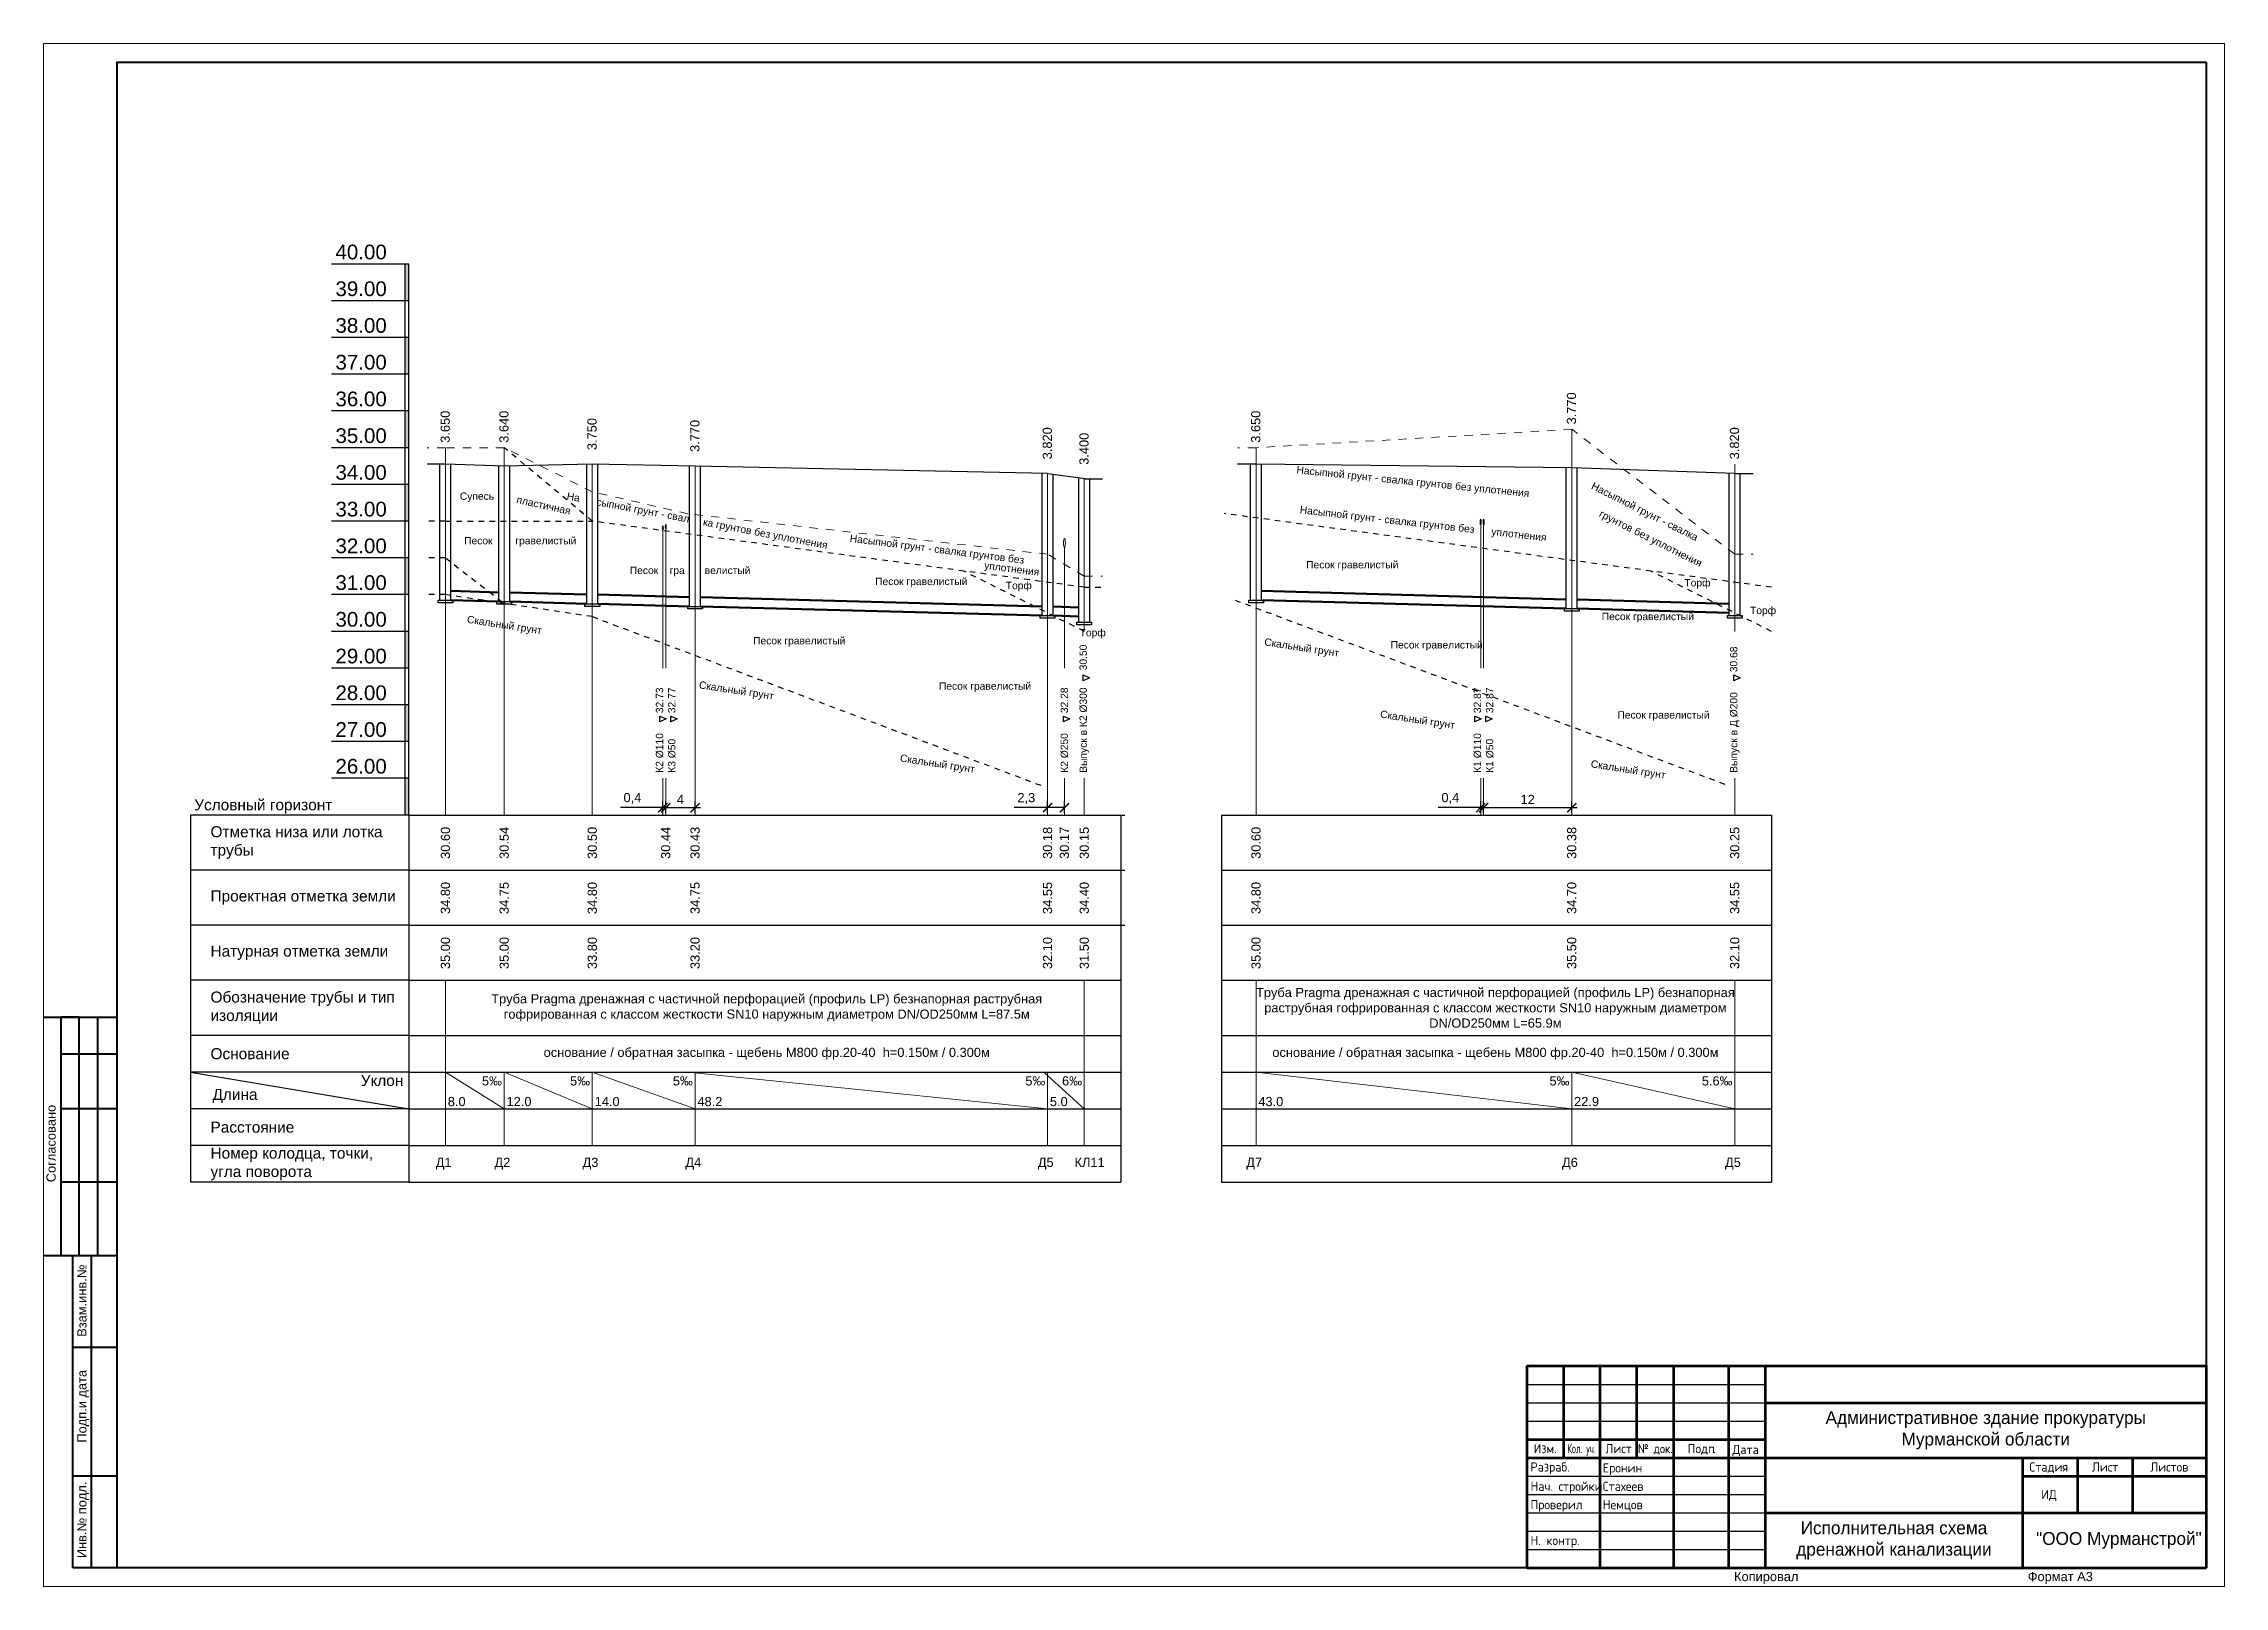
# Paper-space layout 'НВК сети' of a CAD drawing. Extents: x 9279 to 11159, y -7203 to -6783.
# Drawn here: x 10565 to 11159, y -7203 to -6783 of the extents above; entities that cross this region are included whole.
import ezdxf
from ezdxf.enums import TextEntityAlignment as Align

# ---------------------------------------------------------------- set-up
doc = ezdxf.new("R2018")
doc.units = 0
doc.header["$MEASUREMENT"] = 0
doc.header["$PDMODE"] = 32
doc.header["$PDSIZE"] = 0.2
doc.linetypes.add('ACAD_ISO03W100', pattern=[1.5, 0.75, -0.75])
doc.linetypes.add('g5_01_5x1_5', pattern=[1.5, 0.75, -0.75])
doc.layers.add('00-рамка', color=7, linetype='Continuous', lineweight=15)
doc.layers.add('20-Лист', color=7, linetype='Continuous', lineweight=25)
doc.styles.add('2_0-Ариел', font='arial.ttf', dxfattribs={"height": 2})
doc.styles.add('2_5-Ариел', font='arial.ttf', dxfattribs={"height": 2.5})
doc.styles.add('3_0-Ариел', font='arial.ttf', dxfattribs={"height": 3})
doc.styles.add('4_0-Ариел', font='arial.ttf', dxfattribs={"height": 4})
doc.styles.add('GOST-2.304_Type-B', font='GOST Common.ttf')
doc.styles.add('Ариель-2_5', font='arial.ttf')
doc.dimstyles.new('500-Линия', dxfattribs={"dimtxt": 2.5, "dimasz": 2.5, "dimexe": 1.75, "dimexo": 0.625, "dimgap": 1, "dimtad": 1, "dimdec": 1, "dimlfac": 0.5, "dimtxsty": '2_5-Ариел', "dimblk": 'ARCHTICK', "dimcen": 2.5, "dimdle": 1.5, "dimaunit": 1, "dimadec": 1, "dimazin": 0, "dimtfac": 1, "dimtdec": 1, "dimtmove": 0, "dimatfit": 2, "dimfxl": 1, "dimarcsym": 0})

psp = doc.layouts.new('НВК сети')

# ---------------------------------------------------------------- texts
at = {"layer": '00-рамка', "style": 'Ариель-2_5'}
for s, p in [('Согласовано', (10568.765, -7092.625)), ('Взам.инв.№', (10577.156, -7134.709)), ('Подп.и дата', (10577.156, -7163.528)), ('Инв.№ подл.', (10577.156, -7194.986))]:
    psp.add_text(s, height=2.5, rotation=90, dxfattribs=at).set_placement(p)
at = {"layer": '00-рамка', "style": '2_5-Ариел'}
for s, p in [('Копировал', (11025.93, -7201.232)), ('Формат А3', (11105.93, -7201.232))]:
    psp.add_text(s, height=2.5, dxfattribs=at).set_placement(p)
at = {"layer": '20-Лист'}
for s, height, style, p in [('40.00', 4, '4_0-Ариел', (10644.973, -6841.377)), ('39.00', 4, '4_0-Ариел', (10644.973, -6851.377)), ('38.00', 4, '4_0-Ариел', (10644.973, -6861.377)), ('37.00', 4, '4_0-Ариел', (10644.973, -6871.377)), ('36.00', 4, '4_0-Ариел', (10644.973, -6881.377)), ('35.00', 4, '4_0-Ариел', (10644.973, -6891.377)), ('34.00', 4, '4_0-Ариел', (10644.973, -6901.377)), ('33.00', 4, '4_0-Ариел', (10644.973, -6911.377)), ('32.00', 4, '4_0-Ариел', (10644.973, -6921.377)), ('31.00', 4, '4_0-Ариел', (10644.973, -6931.377)), ('30.00', 4, '4_0-Ариел', (10644.973, -6941.377)), ('29.00', 4, '4_0-Ариел', (10644.973, -6951.377)), ('28.00', 4, '4_0-Ариел', (10644.973, -6961.377)), ('27.00', 4, '4_0-Ариел', (10644.973, -6971.377)), ('26.00', 4, '4_0-Ариел', (10644.973, -6981.377)), ('Условный горизонт', 3, '3_0-Ариел', (10606.515, -6991.377)), ('   5‰', 2.5, '2_5-Ариел', (10681.97, -7066.286)), ('   5‰', 2.5, '2_5-Ариел', (10705.97, -7066.286)), ('   5‰', 2.5, '2_5-Ариел', (10733.97, -7066.286)), ('   5‰', 2.5, '2_5-Ариел', (10829.97, -7066.286)), ('   6‰', 2.5, '2_5-Ариел', (10839.97, -7066.286)), ('   5‰', 2.5, '2_5-Ариел', (10972.747, -7066.286)), ('5.6‰', 2.5, '2_5-Ариел', (11017.147, -7066.286)), ('8.0', 2.5, '2_5-Ариел', (10675.575, -7071.908)), ('12.0', 2.5, '2_5-Ариел', (10691.575, -7071.908)), ('14.0', 2.5, '2_5-Ариел', (10715.575, -7071.908)), ('48.2', 2.5, '2_5-Ариел', (10743.575, -7071.908)), ('5.0', 2.5, '2_5-Ариел', (10839.575, -7071.908)), ('43.0', 2.5, '2_5-Ариел', (10896.352, -7071.908)), ('22.9', 2.5, '2_5-Ариел', (10982.352, -7071.908)), ('Д1', 2.5, '2_5-Ариел', (10672.294, -7088.468)), ('Д2', 2.5, '2_5-Ариел', (10688.294, -7088.468)), ('Д3', 2.5, '2_5-Ариел', (10712.294, -7088.468)), ('Д4', 2.5, '2_5-Ариел', (10740.294, -7088.468)), ('Д5', 2.5, '2_5-Ариел', (10836.294, -7088.468)), ('КЛ11', 2.5, '2_5-Ариел', (10846.294, -7088.468)), ('Д7', 2.5, '2_5-Ариел', (10893.071, -7088.468)), ('Д6', 2.5, '2_5-Ариел', (10979.071, -7088.468)), ('Д5', 2.5, '2_5-Ариел', (11023.471, -7088.468))]:
    psp.add_text(s, height=height, dxfattribs=dict(at, style=style)).set_placement(p)
at = {"layer": '20-Лист', "style": '2_5-Ариел'}
for s, p in [('3.770', (10982.891, -6886.32)), ('3.650', (10676.115, -6891.32)), ('3.640', (10692.115, -6891.32)), ('3.650', (10896.891, -6891.32)), ('3.750', (10716.115, -6893.32)), ('3.770', (10744.115, -6893.82)), ('3.820', (10840.115, -6895.82)), ('3.400', (10850.115, -6897.32)), ('3.820', (11027.291, -6895.82)), ('30.60', (10676.178, -7004.614)), ('30.54', (10692.178, -7004.614)), ('30.50', (10716.178, -7004.614)), ('30.44', (10736.178, -7004.614)), ('30.43', (10744.178, -7004.614)), ('30.18', (10840.178, -7004.614)), ('30.17', (10844.778, -7004.614)), ('30.15', (10850.178, -7004.614)), ('30.60', (10896.955, -7004.614)), ('30.38', (10982.955, -7004.614)), ('30.25', (11027.355, -7004.614)), ('34.80', (10676.178, -7019.614)), ('34.75', (10692.178, -7019.614)), ('34.80', (10716.178, -7019.614)), ('34.75', (10744.178, -7019.614)), ('34.55', (10840.178, -7019.614)), ('34.40', (10850.178, -7019.614)), ('34.80', (10896.955, -7019.614)), ('34.70', (10982.955, -7019.614)), ('34.55', (11027.355, -7019.614)), ('35.00', (10676.178, -7034.601)), ('35.00', (10692.178, -7034.601)), ('33.80', (10716.178, -7034.601)), ('33.20', (10744.178, -7034.601)), ('32.10', (10840.178, -7034.601)), ('31.50', (10850.178, -7034.601)), ('35.00', (10896.955, -7034.601)), ('35.50', (10982.955, -7034.601)), ('32.10', (11027.355, -7034.601))]:
    psp.add_text(s, height=2.5, rotation=90, dxfattribs=at).set_placement(p)
at = {"layer": '20-Лист', "linetype": 'Continuous', "lineweight": 15, "style": '2_0-Ариел'}
for s, rotation, p in [('Насыпной грунт - свалка грунтов без уплотнения', 354.171703, (10906.672, -6899.616)), ('Насыпной грунт - свалка', 333.326821, (10986.849, -6903.742)), ('пластичная', 347.705346, (10694.153, -6907.687)), ('На      сыпной грунт - свал     ка грунтов без уплотнения', 349.253092, (10707.852, -6906.742)), ('Насыпной грунт - свалка грунтов без      уплотнения', 353.524121, (10907.563, -6910.506)), (' грунтов без уплотнения', 333.326821, (10988.293, -6910.954)), ('Насыпной грунт - свалка грунтов без ', 352.804456, (10784.989, -6918.274)), ('уплотнения', 352.804456, (10821.586, -6925.632)), ('Скальный грунт', 351.226582, (10680.706, -6940.305)), ('Скальный грунт', 351.226582, (10897.864, -6946.446)), ('Скальный грунт', 351.226582, (10743.896, -6958.137)), ('Скальный грунт', 351.226582, (10929.423, -6966.098)), ('Скальный грунт', 351.226582, (10798.647, -6978.054)), ('Скальный грунт', 351.226582, (10986.799, -6979.648))]:
    psp.add_text(s, height=2, rotation=rotation, dxfattribs=at).set_placement(p)
for s, p in [('Супесь', (10678.858, -6906.849)), ('Песок        гравелистый', (10680.029, -6918.973)), ('Песок    гра       велистый', (10725.147, -6927.05)), ('Песок гравелистый', (10909.397, -6925.516)), ('Песок гравелистый', (10791.995, -6930.069)), ('Торф', (10827.557, -6931.17)), ('Торф', (11012.407, -6930.423)), ('Песок гравелистый', (10989.877, -6939.601)), ('Торф', (11030.276, -6937.958)), ('Торф', (10847.69, -6943.988)), ('Песок гравелистый', (10758.744, -6946.201)), ('Песок гравелистый', (10932.394, -6947.323)), ('Песок гравелистый', (10809.367, -6958.538)), ('Песок гравелистый', (10994.159, -6966.389))]:
    psp.add_text(s, height=2, dxfattribs=at).set_placement(p)
at = {"layer": '20-Лист', "char_height": 2, "width": 78.5, "attachment_point": 4, "rotation": 90, "style": '2_0-Ариел'}
for s, insert in [('Выпуск в К2 %%C300      30.50', (10848.945, -6981.153)), ('Выпуск в Д %%C200       30.68', (11026.121, -6981.153)), ('К2 %%C110       32.73\\PК3 %%C50         32.77', (10734.945, -6981.153)), ('К2 %%C250       32.28', (10843.545, -6981.153)), ('К1 %%C110       32.87\\PК1 %%C50         32.87', (10957.721, -6981.153))]:
    psp.add_mtext(s, dxfattribs=dict(at, insert=insert))
at = {"layer": '20-Лист'}
for s, insert, char_height, width, attachment_point, style in [('\\pi6;Отметка низа или лотка\\Pтрубы', (10604.945, -7000.153), 3, 60, 4, '3_0-Ариел'), ('\\pi6;Проектная отметка земли', (10604.945, -7015.153), 3, 60, 4, '3_0-Ариел'), ('\\pi6;Натурная отметка земли', (10604.945, -7030.153), 3, 60, 4, '3_0-Ариел'), ('\\pi6;Обозначение трубы и тип\\Pизоляции', (10604.945, -7045.153), 3, 60, 4, '3_0-Ариел'), ('Труба Pragma дренажная с частичной перфорацией (профиль LP) безнапорная раструбная гофрированная с классом жесткости SN10 наружным диаметром DN/OD250мм L=87.5м', (10762.445, -7045.153), 2.5, 175, 5, '2_5-Ариел'), ('Труба Pragma дренажная с частичной перфорацией (профиль LP) безнапорная раструбная гофрированная с классом жесткости SN10 наружным диаметром DN/OD250мм L=65.9м', (10960.921, -7045.153), 2.5, 130.4, 5, '2_5-Ариел'), ('\\pi6;Основание', (10604.945, -7057.653), 3, 60, 4, '3_0-Ариел'), ('основание / обратная засыпка - щебень М800 фр.20-40  h=0.150м / 0.300м', (10762.445, -7057.653), 2.5, 175, 5, '2_5-Ариел'), ('основание / обратная засыпка - щебень М800 фр.20-40  h=0.150м / 0.300м', (10960.921, -7057.653), 2.5, 130.4, 5, '2_5-Ариел'), ('\\pi6;Длина', (10605.486, -7069.153), 3, 30, 4, '3_0-Ариел'), ('\\pi6;Уклон', (10645.869, -7064.949), 3, 30, 4, '3_0-Ариел'), ('\\pi6;Расстояние', (10604.945, -7077.653), 3, 60, 4, '3_0-Ариел'), ('\\pi6;Номер колодца, точки,\\Pугла поворота', (10604.945, -7087.653), 3, 60, 4, '3_0-Ариел')]:
    psp.add_mtext(s, dxfattribs=dict(at, insert=insert, char_height=char_height, width=width, attachment_point=attachment_point, style=style))

# ---------------------------------------------------------------- blocks, each defined once
blk = doc.blocks.new('_ArchTick')
at = {"color": 0, "linetype": 'ByBlock', "const_width": 0.15}
blk.add_lwpolyline([(-0.5, -0.5), (0.5, 0.5)], dxfattribs=at)
blk = doc.blocks.new('*D46')
at = {"layer": '20-Лист', "color": 0, "lineweight": -2, "transparency": 16777216}
for p, q in [((10733.44, -6990.65), (10744.44, -6990.65)), ((10734.94, -6992.03), (10734.94, -6988.9)), ((10742.94, -6992.03), (10742.94, -6988.9))]:
    blk.add_line(p, q, dxfattribs=at)
at = {"layer": 'Defpoints', "color": 0, "transparency": 16777216}
for p in [(10742.94, -6990.65), (10734.94, -6992.65), (10742.94, -6992.65)]:
    blk.add_point(p, dxfattribs=at)
at = {"layer": '20-Лист', "color": 0, "lineweight": -2, "transparency": 16777216, "xscale": 2.5, "yscale": 2.5, "zscale": 2.5, "rotation": 180}
blk.add_blockref('_ArchTick', (10734.94, -6990.65), dxfattribs=at)
at = {"layer": '20-Лист', "color": 0, "lineweight": -2, "transparency": 16777216, "xscale": 2.5, "yscale": 2.5, "zscale": 2.5}
blk.add_blockref('_ArchTick', (10742.94, -6990.65), dxfattribs=at)
at = {"layer": '20-Лист', "color": 0, "lineweight": 15, "transparency": 16777216, "insert": (10738.94, -6988.4), "char_height": 2.5, "attachment_point": 5, "style": '2_5-Ариел'}
blk.add_mtext('4', dxfattribs=at)
blk = doc.blocks.new('*D47')
at = {"layer": '20-Лист', "color": 0, "lineweight": -2, "transparency": 16777216}
for p, q in [((10838.94, -6990.65), (10829.85, -6990.65)), ((10843.54, -6990.65), (10837.44, -6990.65)), ((10838.94, -6992.03), (10838.94, -6988.9)), ((10843.54, -6992.03), (10843.54, -6988.9))]:
    blk.add_line(p, q, dxfattribs=at)
at = {"layer": 'Defpoints', "color": 0, "transparency": 16777216}
for p in [(10843.54, -6990.65), (10838.94, -6992.65), (10843.54, -6992.65)]:
    blk.add_point(p, dxfattribs=at)
at = {"layer": '20-Лист', "color": 0, "lineweight": -2, "transparency": 16777216, "xscale": 2.5, "yscale": 2.5, "zscale": 2.5, "rotation": 180}
blk.add_blockref('_ArchTick', (10838.94, -6990.65), dxfattribs=at)
at = {"layer": '20-Лист', "color": 0, "lineweight": -2, "transparency": 16777216, "xscale": 2.5, "yscale": 2.5, "zscale": 2.5}
blk.add_blockref('_ArchTick', (10843.54, -6990.65), dxfattribs=at)
at = {"layer": '20-Лист', "color": 0, "lineweight": 15, "transparency": 16777216, "insert": (10833.15, -6988.15), "char_height": 2.5, "attachment_point": 5, "style": '2_5-Ариел'}
blk.add_mtext('2,3', dxfattribs=at)
blk = doc.blocks.new('*D48')
at = {"layer": '20-Лист', "color": 0, "lineweight": -2, "transparency": 16777216}
for p, q in [((10956.22, -6990.65), (10983.22, -6990.65)), ((10957.72, -6992.03), (10957.72, -6988.9)), ((10981.72, -6992.03), (10981.72, -6988.9))]:
    blk.add_line(p, q, dxfattribs=at)
at = {"layer": 'Defpoints', "color": 0, "transparency": 16777216}
for p in [(10981.72, -6990.65), (10957.72, -6992.65), (10981.72, -6992.65)]:
    blk.add_point(p, dxfattribs=at)
at = {"layer": '20-Лист', "color": 0, "lineweight": -2, "transparency": 16777216, "xscale": 2.5, "yscale": 2.5, "zscale": 2.5, "rotation": 180}
blk.add_blockref('_ArchTick', (10957.72, -6990.65), dxfattribs=at)
at = {"layer": '20-Лист', "color": 0, "lineweight": -2, "transparency": 16777216, "xscale": 2.5, "yscale": 2.5, "zscale": 2.5}
blk.add_blockref('_ArchTick', (10981.72, -6990.65), dxfattribs=at)
at = {"layer": '20-Лист', "color": 0, "lineweight": 15, "transparency": 16777216, "insert": (10969.72, -6988.4), "char_height": 2.5, "attachment_point": 5, "style": '2_5-Ариел'}
blk.add_mtext('12', dxfattribs=at)
blk = doc.blocks.new('*D49')
at = {"layer": '20-Лист', "color": 0, "lineweight": -2, "transparency": 16777216}
for p, q in [((10956.92, -6990.65), (10945.38, -6990.65)), ((10956.92, -6992.03), (10956.92, -6988.9)), ((10957.72, -6990.65), (10956.92, -6990.65)), ((10957.72, -6992.03), (10957.72, -6988.9)), ((10957.72, -6990.65), (10960.22, -6990.65))]:
    blk.add_line(p, q, dxfattribs=at)
at = {"layer": 'Defpoints', "color": 0, "transparency": 16777216}
for p in [(10956.92, -6990.65), (10956.92, -6992.65), (10957.72, -6992.65)]:
    blk.add_point(p, dxfattribs=at)
at = {"layer": '20-Лист', "color": 0, "lineweight": -2, "transparency": 16777216, "xscale": 2.5, "yscale": 2.5, "zscale": 2.5}
blk.add_blockref('_ArchTick', (10956.92, -6990.65), dxfattribs=at)
at = {"layer": '20-Лист', "color": 0, "lineweight": -2, "transparency": 16777216, "xscale": 2.5, "yscale": 2.5, "zscale": 2.5, "rotation": 180}
blk.add_blockref('_ArchTick', (10957.72, -6990.65), dxfattribs=at)
at = {"layer": '20-Лист', "color": 0, "lineweight": 15, "transparency": 16777216, "insert": (10948.65, -6988.15), "char_height": 2.5, "attachment_point": 5, "style": '2_5-Ариел'}
blk.add_mtext('0,4', dxfattribs=at)
blk = doc.blocks.new('*D50')
at = {"layer": '20-Лист', "color": 0, "lineweight": -2, "transparency": 16777216}
for p, q in [((10734.14, -6990.65), (10722.6, -6990.65)), ((10734.14, -6992.03), (10734.14, -6988.9)), ((10734.94, -6990.65), (10734.14, -6990.65)), ((10734.94, -6992.03), (10734.94, -6988.9)), ((10734.94, -6990.65), (10737.44, -6990.65))]:
    blk.add_line(p, q, dxfattribs=at)
at = {"layer": 'Defpoints', "color": 0, "transparency": 16777216}
for p in [(10734.14, -6990.65), (10734.14, -6992.65), (10734.94, -6992.65)]:
    blk.add_point(p, dxfattribs=at)
at = {"layer": '20-Лист', "color": 0, "lineweight": -2, "transparency": 16777216, "xscale": 2.5, "yscale": 2.5, "zscale": 2.5}
blk.add_blockref('_ArchTick', (10734.14, -6990.65), dxfattribs=at)
at = {"layer": '20-Лист', "color": 0, "lineweight": -2, "transparency": 16777216, "xscale": 2.5, "yscale": 2.5, "zscale": 2.5, "rotation": 180}
blk.add_blockref('_ArchTick', (10734.94, -6990.65), dxfattribs=at)
at = {"layer": '20-Лист', "color": 0, "lineweight": 15, "transparency": 16777216, "insert": (10725.87, -6988.15), "char_height": 2.5, "attachment_point": 5, "style": '2_5-Ариел'}
blk.add_mtext('0,4', dxfattribs=at)
blk = doc.blocks.new('ACAD_SPDS_TB_00')
at = {"linetype": 'Continuous', "lineweight": 60}
for p, q in [((-185, 55), (-185, 0)), ((-185, 55), (0, 55)), ((-175, 55), (-175, 30)), ((-165, 0), (-165, 55)), ((-155, 30), (-155, 55)), ((-145, 0), (-145, 55)), ((-130, 0), (-130, 55)), ((-120, 0), (-120, 55)), ((0, 55), (0, 0)), ((-120, 45), (0, 45)), ((-185, 35), (-120, 35)), ((-185, 30), (0, 30)), ((-50, 30), (-50, 0)), ((-35, 30), (-35, 15)), ((-20, 30), (-20, 15)), ((-50, 25), (0, 25)), ((-120, 15), (0, 15)), ((-185, 0), (0, 0))]:
    blk.add_line(p, q, dxfattribs=at)
at = {"linetype": 'Continuous', "lineweight": 25}
for p, q in [((-185, 50), (-120, 50)), ((-185, 45), (-120, 45)), ((-185, 40), (-120, 40)), ((-185, 25), (-120, 25)), ((-185, 20), (-120, 20)), ((-185, 15), (-120, 15)), ((-185, 10), (-120, 10)), ((-185, 5), (-120, 5))]:
    blk.add_line(p, q, dxfattribs=at)
at = {"style": 'GOST-2.304_Type-B'}
for s, p in [('Изм.', (-180, 31.25)), ('Лист', (-160, 31.25)), ('Подп', (-137.5, 31.25))]:
    blk.add_text(s, height=2.5, dxfattribs=at).set_placement(p, align=Align.CENTER)
for s, p in [('.', (-177.56, 31.25)), ('.', (-134.25, 31.25)), ('Дата', (-129, 31)), ('Разраб.', (-184, 26.25)), ('Стадия', (-48.12, 26.25)), ('Н. контр.', (-184, 6.25))]:
    blk.add_text(s, height=2.5, dxfattribs=at).set_placement(p)
at = {"style": 'GOST-2.304_Type-B', "width": 0.7}
blk.add_text('Кол. уч.', height=2.5, dxfattribs=at).set_placement((-174, 31.25))
at = {"style": 'GOST-2.304_Type-B', "width": 0.9}
blk.add_text('№ док.', height=2.5, dxfattribs=at).set_placement((-150, 31.25), align=Align.CENTER)
at = {"style": 'GOST-2.304_Type-B'}
blk.add_text('Лист', height=2.5, dxfattribs=at).set_placement((-27.5, 27.5), align=Align.MIDDLE_CENTER)
at = {"linetype": 'Continuous', "insert": (-10, 27.5), "char_height": 2.5, "width": 19, "attachment_point": 5, "style": 'GOST-2.304_Type-B'}
blk.add_mtext('Листов', dxfattribs=at)
at = {"style": 'GOST-2.304_Type-B', "flags": 8}
for tag, p in [('ИЗМ_4', (-180, 51)), ('КОЛ_УЧ4', (-170, 51)), ('ЛИСТ_ИЗМ4', (-160, 51)), ('N_ДОК_4', (-150, 51)), ('ИЗМ_3', (-180, 46)), ('КОЛ_УЧ3', (-170, 46)), ('ЛИСТ_ИЗМ3', (-160, 46)), ('N_ДОК_3', (-150, 46)), ('ИЗМ_2', (-180, 41)), ('КОЛ_УЧ2', (-170, 41)), ('ЛИСТ_ИЗМ2', (-160, 41)), ('N_ДОК_2', (-150, 41)), ('ИЗМ_1', (-180, 36)), ('КОЛ_УЧ1', (-170, 36)), ('ЛИСТ_ИЗМ1', (-160, 36)), ('N_ДОК_1', (-150, 36))]:
    blk.add_attdef(tag, text='', height=2.5, dxfattribs=at).set_placement(p, align=Align.CENTER)
at = {"style": 'GOST-2.304_Type-B', "width": 0.6, "flags": 8}
for tag, p in [('ИЗМ_4_ДАТА', (-125, 51)), ('ИЗМ_3_ДАТА', (-125, 46)), ('ИЗМ_2_ДАТА', (-125, 41)), ('ИЗМ_1_ДАТА', (-124.48, 36)), ('РАЗРАБ_ДАТА', (-125, 26)), ('ДОЛЖНОСТЬ_2_ДАТА', (-125, 16)), ('ДОЛЖНОСТЬ_1_ДАТА', (-125, 21)), ('ДОЛЖНОСТЬ_3_ДАТА', (-125, 11)), ('НКОНТР_ДАТА', (-125, 6)), ('ДОЛЖНОСТЬ_4_ДАТА', (-125, 1))]:
    blk.add_attdef(tag, text='', height=2.5, dxfattribs=at).set_placement(p, align=Align.CENTER)
at = {"style": 'GOST-2.304_Type-B', "flags": 8}
for tag, height, p in [('ОБОЗНАЧЕНИЕ_ДОКУМЕНТА', 5, (-60, 50)), ('НАИМЕНОВАНИЕ_ОБЪЕКТА_СТРОИТЕЛЬСТВА', 3.5, (-60, 37.5)), ('НАИМЕНОВАНИЕ_ЗДАНИЯ_СООРУЖЕНИЯ', 3.5, (-85, 22.5)), ('СТАДИЯ', 2.5, (-42.77, 20)), ('ЛИСТ', 2.5, (-27.77, 20)), ('ЛИСТОВ', 2.5, (-10, 20)), ('НАИМЕНОВАНИЕ_ИЗОБРАЖЕНИЙ', 3.5, (-85, 7.5)), ('НАИМЕНОВАНИЕ_ПРЕДПРИЯТИЯ', 3.5, (-23.73, 7.5))]:
    blk.add_attdef(tag, text='', height=height, dxfattribs=at).set_placement(p, align=Align.MIDDLE_CENTER)
at = {"style": 'GOST-2.304_Type-B'}
for tag, p, flags in [('РАЗРАБ_ФИО', (-164.31, 26), 8), ('ДОЛЖНОСТЬ_1', (-184, 21), 8), ('ДОЛЖНОСТЬ_2', (-184, 16), 8), ('ДОЛЖНОСТЬ_1_ФИО', (-164.31, 21), 8), ('ДОЛЖНОСТЬ_2_ФИО', (-164.31, 16), 8), ('ДОЛЖНОСТЬ_3', (-184, 11), 8), ('ДОЛЖНОСТЬ_3_ФИО', (-164.31, 11), 8), ('НКОНТР_ФИО', (-164.31, 6), 8), ('ДОЛЖНОСТЬ_4', (-184, 1), 8), ('ДОЛЖНОСТЬ_4_ФИО', (-164.31, 1), 8), ('ИДЕНТИФИКАТОР_НАДПИСИ', (0, 0), 1)]:
    blk.add_attdef(tag, p, '', height=2.5, dxfattribs=dict(at, flags=flags))

# ---------------------------------------------------------------- dimensions: what is measured, and where the dimension line sits
at = {"layer": '20-Лист', "lineweight": 15}
for base, p1, p2, picture, middle in [((10734.145, -6990.653), (10734.945, -6992.653), (10734.145, -6992.653), '*D50', (10725.874, -6988.15)), ((10742.945, -6990.653), (10734.945, -6992.653), (10742.945, -6992.653), '*D46', (10738.945, -6988.403)), ((10956.921, -6990.653), (10957.721, -6992.653), (10956.921, -6992.653), '*D49', (10948.651, -6988.15)), ((10981.721, -6990.653), (10957.721, -6992.653), (10981.721, -6992.653), '*D48', (10969.721, -6988.398))]:
    dim = psp.add_linear_dim(base=base, p1=p1, p2=p2, dimstyle='500-Линия', override={"dimdec": 2, "dimfxl": 1.75, "dimfxlon": 1, "dimarcsym": 1}, dxfattribs=at)
    dim.commit()
    dim.dimension.update_dxf_attribs({"geometry": picture, "text_midpoint": middle})
dim = psp.add_linear_dim(base=(10843.545, -6990.653), p1=(10838.945, -6992.653), p2=(10843.545, -6992.653), dimstyle='500-Линия', override={"dimdec": 2, "dimfxl": 1.75, "dimfxlon": 1, "dimarcsym": 1}, dxfattribs=at)
dim.commit()
dim.dimension.update_dxf_attribs({"geometry": '*D47', "text_midpoint": (10833.148, -6990.653), "dimtype": 160})

# ---------------------------------------------------------------- hatches: boundary and pattern name
at = {"layer": '20-Лист'}
for points in [[(10663.945, -6852.653), (10664.945, -6852.653), (10664.945, -6842.653), (10663.945, -6842.653)], [(10663.945, -6872.653), (10664.945, -6872.653), (10664.945, -6862.653), (10663.945, -6862.653)], [(10663.945, -6892.653), (10664.945, -6892.653), (10664.945, -6882.653), (10663.945, -6882.653)], [(10663.945, -6912.653), (10664.945, -6912.653), (10664.945, -6902.653), (10663.945, -6902.653)], [(10663.945, -6932.653), (10664.945, -6932.653), (10664.945, -6922.653), (10663.945, -6922.653)], [(10663.945, -6952.653), (10664.945, -6952.653), (10664.945, -6942.653), (10663.945, -6942.653)], [(10663.945, -6972.653), (10664.945, -6972.653), (10664.945, -6962.653), (10663.945, -6962.653)], [(10663.945, -6992.653), (10664.945, -6992.653), (10664.945, -6982.653), (10663.945, -6982.653)]]:
    psp.add_hatch(color=256, dxfattribs=at).paths.add_polyline_path(points)

# ---------------------------------------------------------------- linework, layer by layer
at = {"layer": '00-рамка', "lineweight": 40}
for p, q in [((10565.486, -7047.653), (10585.486, -7047.653)), ((10570.133, -7047.653), (10570.133, -7112.653)), ((10575.133, -7047.653), (10570.133, -7047.653)), ((10575.133, -7112.653), (10575.133, -7047.653)), ((10580.133, -7047.653), (10580.133, -7112.653)), ((10570.133, -7057.653), (10585.486, -7057.653)), ((10585.486, -7072.653), (10570.133, -7072.653)), ((10585.486, -7092.653), (10570.133, -7092.653)), ((10573.486, -7112.653), (10565.486, -7112.653)), ((10585.486, -7112.653), (10573.486, -7112.653)), ((10573.486, -7197.653), (10573.486, -7112.653)), ((10578.486, -7197.653), (10578.486, -7112.653)), ((10585.486, -7137.653), (10573.486, -7137.653)), ((10585.486, -7172.653), (10573.486, -7172.653)), ((10585.486, -7197.653), (10573.486, -7197.653))]:
    psp.add_line(p, q, dxfattribs=at)
at = {"layer": '00-рамка', "lineweight": 15}
psp.add_lwpolyline([(11159.486, -6782.653), (11159.486, -7202.653), (10565.486, -7202.653), (10565.486, -6782.653)], close=True, dxfattribs=at)
at = {"layer": '00-рамка', "lineweight": 40}
psp.add_lwpolyline([(11154.486, -6787.653), (11154.486, -7197.653), (10585.486, -7197.653), (10585.486, -6787.653)], close=True, dxfattribs=at)
at = {"layer": '20-Лист'}
for p, q in [((10664.945, -6842.653), (10643.945, -6842.653)), ((10663.945, -6992.653), (10663.945, -6842.653)), ((10664.945, -6992.653), (10664.945, -6842.653)), ((10664.945, -6852.653), (10643.945, -6852.653)), ((10664.945, -6862.653), (10643.945, -6862.653)), ((10664.945, -6872.653), (10643.945, -6872.653)), ((10664.945, -6882.653), (10643.945, -6882.653)), ((10664.945, -6892.653), (10643.945, -6892.653)), ((10674.945, -6897.153), (10669.945, -6897.153)), ((10690.945, -6897.653), (10674.945, -6897.153)), ((10714.945, -6897.153), (10690.945, -6897.653)), ((10742.945, -6897.653), (10714.945, -6897.153)), ((10838.945, -6899.653), (10742.945, -6897.653)), ((10838.945, -6899.653), (10849.945, -6901.153)), ((10848.945, -6901.153), (10853.945, -6901.153)), ((10895.721, -6897.153), (10890.721, -6897.153)), ((10981.721, -6898.153), (10895.721, -6897.153)), ((11026.121, -6899.653), (10981.721, -6898.153)), ((11026.121, -6899.653), (11031.121, -6899.653)), ((10664.945, -6902.653), (10643.945, -6902.653)), ((10664.945, -6912.653), (10643.945, -6912.653)), ((10664.945, -6922.653), (10643.945, -6922.653)), ((10664.945, -6932.653), (10643.945, -6932.653)), ((10664.945, -6942.653), (10643.945, -6942.653)), ((10664.945, -6952.653), (10643.945, -6952.653)), ((10664.945, -6962.653), (10643.945, -6962.653)), ((10664.945, -6972.653), (10643.945, -6972.653)), ((10664.945, -6982.653), (10643.945, -6982.653)), ((10664.945, -6992.653), (10605.486, -6992.653)), ((10605.486, -6992.653), (10605.486, -7092.653)), ((10664.945, -6992.653), (10664.945, -7092.653)), ((10664.945, -6992.653), (10859.945, -6992.653)), ((10858.945, -6992.653), (10858.945, -7092.653)), ((10886.345, -6992.653), (10886.345, -7092.653)), ((10886.345, -6992.653), (11036.121, -6992.653)), ((11036.121, -6992.653), (11036.121, -7092.653)), ((10664.945, -7007.653), (10605.486, -7007.653)), ((10664.945, -7007.653), (10859.945, -7007.653)), ((10886.345, -7007.653), (11036.121, -7007.653)), ((10664.945, -7022.653), (10605.486, -7022.653)), ((10664.945, -7022.653), (10859.945, -7022.653)), ((10886.345, -7022.653), (11036.121, -7022.653)), ((10664.945, -7037.653), (10605.486, -7037.653)), ((10664.945, -7037.653), (10858.945, -7037.653)), ((10886.345, -7037.653), (11036.121, -7037.653)), ((10664.945, -7052.653), (10605.486, -7052.653)), ((10664.945, -7052.653), (10858.945, -7052.653)), ((10886.345, -7052.653), (11036.121, -7052.653)), ((10664.945, -7062.653), (10605.486, -7062.653)), ((10605.486, -7062.653), (10664.945, -7072.653)), ((10664.945, -7062.653), (10858.945, -7062.653)), ((10886.345, -7062.653), (11036.121, -7062.653)), ((10664.945, -7072.653), (10605.486, -7072.653)), ((10664.945, -7072.653), (10858.945, -7072.653)), ((10886.345, -7072.653), (11036.121, -7072.653)), ((10664.945, -7082.653), (10605.486, -7082.653)), ((10664.945, -7082.653), (10858.945, -7082.653)), ((10886.345, -7082.653), (11036.121, -7082.653)), ((10664.945, -7092.653), (10605.486, -7092.653)), ((10664.945, -7092.653), (10858.945, -7092.653)), ((10886.345, -7092.653), (11036.121, -7092.653))]:
    psp.add_line(p, q, dxfattribs=at)
at = {"layer": '20-Лист', "linetype": 'ACAD_ISO03W100', "lineweight": 15, "ltscale": 3}
for p, q in [((10981.721, -6887.653), (10895.721, -6892.653)), ((11026.121, -6921.653), (10981.721, -6887.653)), ((10674.945, -6892.653), (10669.945, -6892.653)), ((10690.945, -6892.653), (10674.945, -6892.653)), ((10714.945, -6904.653), (10690.945, -6892.653)), ((10895.721, -6892.653), (10890.721, -6892.653)), ((10740.945, -6910.653), (10714.945, -6904.653)), ((10838.945, -6921.653), (10740.945, -6910.653)), ((10848.945, -6927.653), (10838.945, -6921.653)), ((11026.121, -6921.653), (11031.121, -6921.653)), ((10848.945, -6927.653), (10853.945, -6927.653))]:
    psp.add_line(p, q, dxfattribs=at)
at = {"layer": '20-Лист', "lineweight": 15}
for p, q in [((10981.721, -6992.653), (10981.721, -6887.653)), ((10674.945, -6992.653), (10674.945, -6892.653)), ((10690.945, -6992.653), (10690.945, -6892.653)), ((10895.721, -6992.653), (10895.721, -6892.653)), ((10714.945, -6992.653), (10714.945, -6897.153)), ((10742.945, -6992.653), (10742.945, -6897.653)), ((10838.945, -6992.653), (10838.945, -6899.653)), ((10848.945, -6942.653), (10848.945, -6901.017)), ((11026.121, -6942.653), (11026.121, -6897.153)), ((10956.921, -6952.653), (10956.921, -6913.653)), ((10957.721, -6952.653), (10957.721, -6913.653)), ((10734.145, -6952.653), (10734.145, -6915.353)), ((10734.945, -6952.653), (10734.945, -6914.953)), ((10843.545, -6952.653), (10843.545, -6919.853)), ((10734.145, -6992.653), (10734.145, -6982.653)), ((10734.945, -6992.653), (10734.945, -6982.653)), ((10843.545, -6992.653), (10843.545, -6982.653)), ((10848.945, -6992.653), (10848.945, -6982.653)), ((10956.921, -6992.653), (10956.921, -6982.653)), ((10957.721, -6992.653), (10957.721, -6982.653)), ((11026.121, -6992.653), (11026.121, -6982.653)), ((10674.945, -7037.653), (10674.945, -7082.653)), ((10848.945, -7037.653), (10848.945, -7082.653)), ((10895.721, -7037.653), (10895.721, -7082.653)), ((11026.121, -7037.653), (11026.121, -7082.653)), ((10674.945, -7062.653), (10690.945, -7072.653)), ((10690.945, -7062.653), (10690.945, -7082.653)), ((10690.945, -7062.653), (10714.945, -7072.653)), ((10714.945, -7062.653), (10714.945, -7082.653)), ((10714.945, -7062.653), (10742.945, -7072.653)), ((10740.945, -7062.653), (10838.945, -7072.653)), ((10742.945, -7062.653), (10742.945, -7082.653)), ((10837.945, -7062.653), (10848.945, -7072.653)), ((10838.945, -7062.653), (10838.945, -7082.653)), ((10895.721, -7062.653), (10981.721, -7072.653)), ((10981.721, -7062.653), (10981.721, -7082.653)), ((10981.721, -7062.653), (11026.121, -7072.653))]:
    psp.add_line(p, q, dxfattribs=at)
at = {"layer": '20-Лист', "linetype": 'g5_01_5x1_5', "ltscale": 2}
for p, q in [((10714.945, -6912.653), (10690.945, -6892.653)), ((10674.945, -6912.653), (10669.945, -6912.653)), ((10674.945, -6912.653), (10714.945, -6912.653)), ((10848.945, -6930.653), (10714.945, -6912.653)), ((11036.121, -6930.653), (10887.045, -6910.592)), ((10674.945, -6922.653), (10669.945, -6922.653)), ((10674.945, -6922.653), (10690.945, -6935.053)), ((10848.945, -6942.653), (10816.096, -6926.24)), ((10848.945, -6930.653), (10853.945, -6930.653)), ((11036.121, -6942.653), (11003.273, -6926.24)), ((10674.945, -6932.653), (10669.945, -6932.653)), ((10714.945, -6938.653), (10674.945, -6932.653)), ((10890.005, -6934.147), (11024.241, -6984.561)), ((10714.945, -6938.653), (10837.065, -6984.561))]:
    psp.add_line(p, q, dxfattribs=at)
at = {"layer": '20-Лист', "linetype": 'Continuous', "lineweight": 30, "ltscale": 100}
for p, q in [((10673.445, -6934.153), (10673.445, -6897.153)), ((10676.445, -6934.153), (10676.445, -6897.2)), ((10689.445, -6934.553), (10689.445, -6897.606)), ((10692.445, -6934.553), (10692.445, -6897.622)), ((10713.445, -6935.153), (10713.445, -6897.184)), ((10716.445, -6935.153), (10716.445, -6897.182)), ((10741.445, -6935.853), (10741.445, -6897.624)), ((10744.445, -6935.853), (10744.445, -6897.683)), ((10837.445, -6938.353), (10837.445, -6899.622)), ((10840.445, -6938.353), (10840.445, -6899.857)), ((10847.445, -6940.153), (10847.445, -6900.948)), ((10850.445, -6940.153), (10850.445, -6901.153)), ((10894.221, -6934.153), (10894.221, -6897.153)), ((10897.221, -6934.153), (10897.221, -6897.17)), ((10980.221, -6936.453), (10980.221, -6898.135)), ((10983.221, -6936.453), (10983.221, -6898.204)), ((11024.621, -6938.353), (11024.621, -6899.602)), ((11027.621, -6938.353), (11027.621, -6899.653))]:
    psp.add_line(p, q, dxfattribs=at)
at = {"layer": '20-Лист', "lineweight": 50}
for p, q in [((10689.445, -6932.053), (10676.445, -6931.653)), ((10980.221, -6933.953), (10897.221, -6931.653)), ((10689.445, -6934.553), (10676.445, -6934.153)), ((10713.445, -6932.653), (10692.445, -6932.053)), ((10713.445, -6935.153), (10692.445, -6934.553)), ((10741.445, -6933.353), (10716.445, -6932.653)), ((10741.445, -6935.853), (10716.445, -6935.153)), ((10837.445, -6935.853), (10744.445, -6933.353)), ((10837.445, -6938.353), (10744.445, -6935.853)), ((10847.445, -6936.153), (10840.445, -6935.853)), ((10980.221, -6936.453), (10897.221, -6934.153)), ((11024.621, -6935.153), (10983.221, -6933.953)), ((11024.621, -6937.653), (10983.221, -6936.453)), ((10847.445, -6938.653), (10840.445, -6938.353))]:
    psp.add_line(p, q, dxfattribs=at)
at = {"layer": '20-Лист', "ltscale": 30}
psp.add_line((10664.945, -7052.563), (10664.945, -7052.653), dxfattribs=at)
at = {"layer": '20-Лист', "linetype": 'Continuous', "lineweight": 30, "ltscale": 100}
for points in [[(10676.945, -6934.853), (10672.945, -6934.853), (10672.945, -6934.153), (10676.945, -6934.153)], [(10692.945, -6935.253), (10688.945, -6935.253), (10688.945, -6934.553), (10692.945, -6934.553)], [(10716.945, -6935.853), (10712.945, -6935.853), (10712.945, -6935.153), (10716.945, -6935.153)], [(10744.945, -6936.553), (10740.945, -6936.553), (10740.945, -6935.853), (10744.945, -6935.853)], [(10897.721, -6934.853), (10893.721, -6934.853), (10893.721, -6934.153), (10897.721, -6934.153)], [(10983.721, -6937.153), (10979.721, -6937.153), (10979.721, -6936.453), (10983.721, -6936.453)], [(10840.945, -6939.053), (10836.945, -6939.053), (10836.945, -6938.353), (10840.945, -6938.353)], [(10850.945, -6940.853), (10846.945, -6940.853), (10846.945, -6940.153), (10850.945, -6940.153)], [(11028.121, -6939.053), (11024.121, -6939.053), (11024.121, -6938.353), (11028.121, -6938.353)]]:
    psp.add_lwpolyline(points, close=True, dxfattribs=at)
at = {"layer": '20-Лист'}
for points in [[(10848.684, -6954.518), (10850.392, -6955.318), (10848.684, -6956.118)], [(11025.861, -6954.518), (11027.569, -6955.318), (11025.861, -6956.118)], [(10733.331, -6965.705), (10735.039, -6966.505), (10733.331, -6967.305)], [(10736.355, -6965.705), (10738.062, -6966.505), (10736.355, -6967.305)], [(10843.284, -6965.705), (10844.992, -6966.505), (10843.284, -6967.305)], [(10955.308, -6965.705), (10957.015, -6966.505), (10955.308, -6967.305)], [(10958.331, -6965.705), (10960.039, -6966.505), (10958.331, -6967.305)]]:
    psp.add_lwpolyline(points, close=True, dxfattribs=at)
at = {"layer": '20-Лист', "lineweight": 15}
for centre, major_axis in [((10734.145, -6914.603), (0, 0.75)), ((10734.945, -6914.203), (0, 0.75)), ((10956.921, -6912.903), (0, 0.75)), ((10957.721, -6912.903), (0, 0.75)), ((10843.545, -6918.603), (0, 1.25))]:
    psp.add_ellipse(centre, major_axis=major_axis, ratio=0.2, dxfattribs=at)

# ---------------------------------------------------------------- block references
at = {"layer": '20-Лист'}
ref = psp.add_blockref('ACAD_SPDS_TB_00', (11154.486, -7197.653), dxfattribs=at)
lines = psp.add_mtext('Административное здание прокуратуры\\PМурманской области\\P', dxfattribs={"layer": '0', "insert": (11094.486, -7160.153), "char_height": 3.5, "width": 118, "attachment_point": 5, "style": 'GOST-2.304_Type-B'})
ref.add_attrib('НАИМЕНОВАНИЕ_ОБЪЕКТА_СТРОИТЕЛЬСТВА', '', (11094.486, -7160.153)).embed_mtext(lines)
lines = psp.add_mtext('Исполнительная схема дренажной канализации', dxfattribs={"layer": '0', "insert": (11069.486, -7190.153), "char_height": 3.5, "width": 68, "attachment_point": 5, "style": 'GOST-2.304_Type-B'})
ref.add_attrib('НАИМЕНОВАНИЕ_ИЗОБРАЖЕНИЙ', '', (11069.486, -7190.153)).embed_mtext(lines)
lines = psp.add_mtext('"ООО Мурманстрой"', dxfattribs={"layer": '0', "insert": (11130.754, -7190.153), "char_height": 3.5, "width": 48, "attachment_point": 5, "style": 'GOST-2.304_Type-B'})
ref.add_attrib('НАИМЕНОВАНИЕ_ПРЕДПРИЯТИЯ', '', (11130.754, -7190.153)).embed_mtext(lines)
ref.add_attrib('СТАДИЯ', 'ИД', dxfattribs={"layer": '0', "height": 2.5, "style": 'GOST-2.304_Type-B'}).set_placement((11111.718, -7177.653), align=Align.MIDDLE_CENTER)
ref.add_attrib('РАЗРАБ_ФИО', 'Еронин ', (10990.173, -7171.653), dxfattribs={"layer": '0', "height": 2.5, "style": 'GOST-2.304_Type-B'})
ref.add_attrib('ДОЛЖНОСТЬ_1', 'Нач. стройки', (10970.486, -7176.653), dxfattribs={"layer": '0', "height": 2.5, "style": 'GOST-2.304_Type-B'})
ref.add_attrib('ДОЛЖНОСТЬ_1_ФИО', 'Стахеев ', (10990.173, -7176.653), dxfattribs={"layer": '0', "height": 2.5, "style": 'GOST-2.304_Type-B'})
ref.add_attrib('ДОЛЖНОСТЬ_2', 'Проверил', (10970.486, -7181.653), dxfattribs={"layer": '0', "height": 2.5, "style": 'GOST-2.304_Type-B'})
ref.add_attrib('ДОЛЖНОСТЬ_2_ФИО', 'Немцов ', (10990.173, -7181.653), dxfattribs={"layer": '0', "height": 2.5, "style": 'GOST-2.304_Type-B'})

psp.set_redraw_order([(e.dxf.handle, doc.entitydb.next_handle()) for e in psp.query("TEXT MTEXT ATTDEF DIMENSION ARC_DIMENSION")])  # texts and dimensions are drawn at this point

doc.saveas('drawing.dxf')
